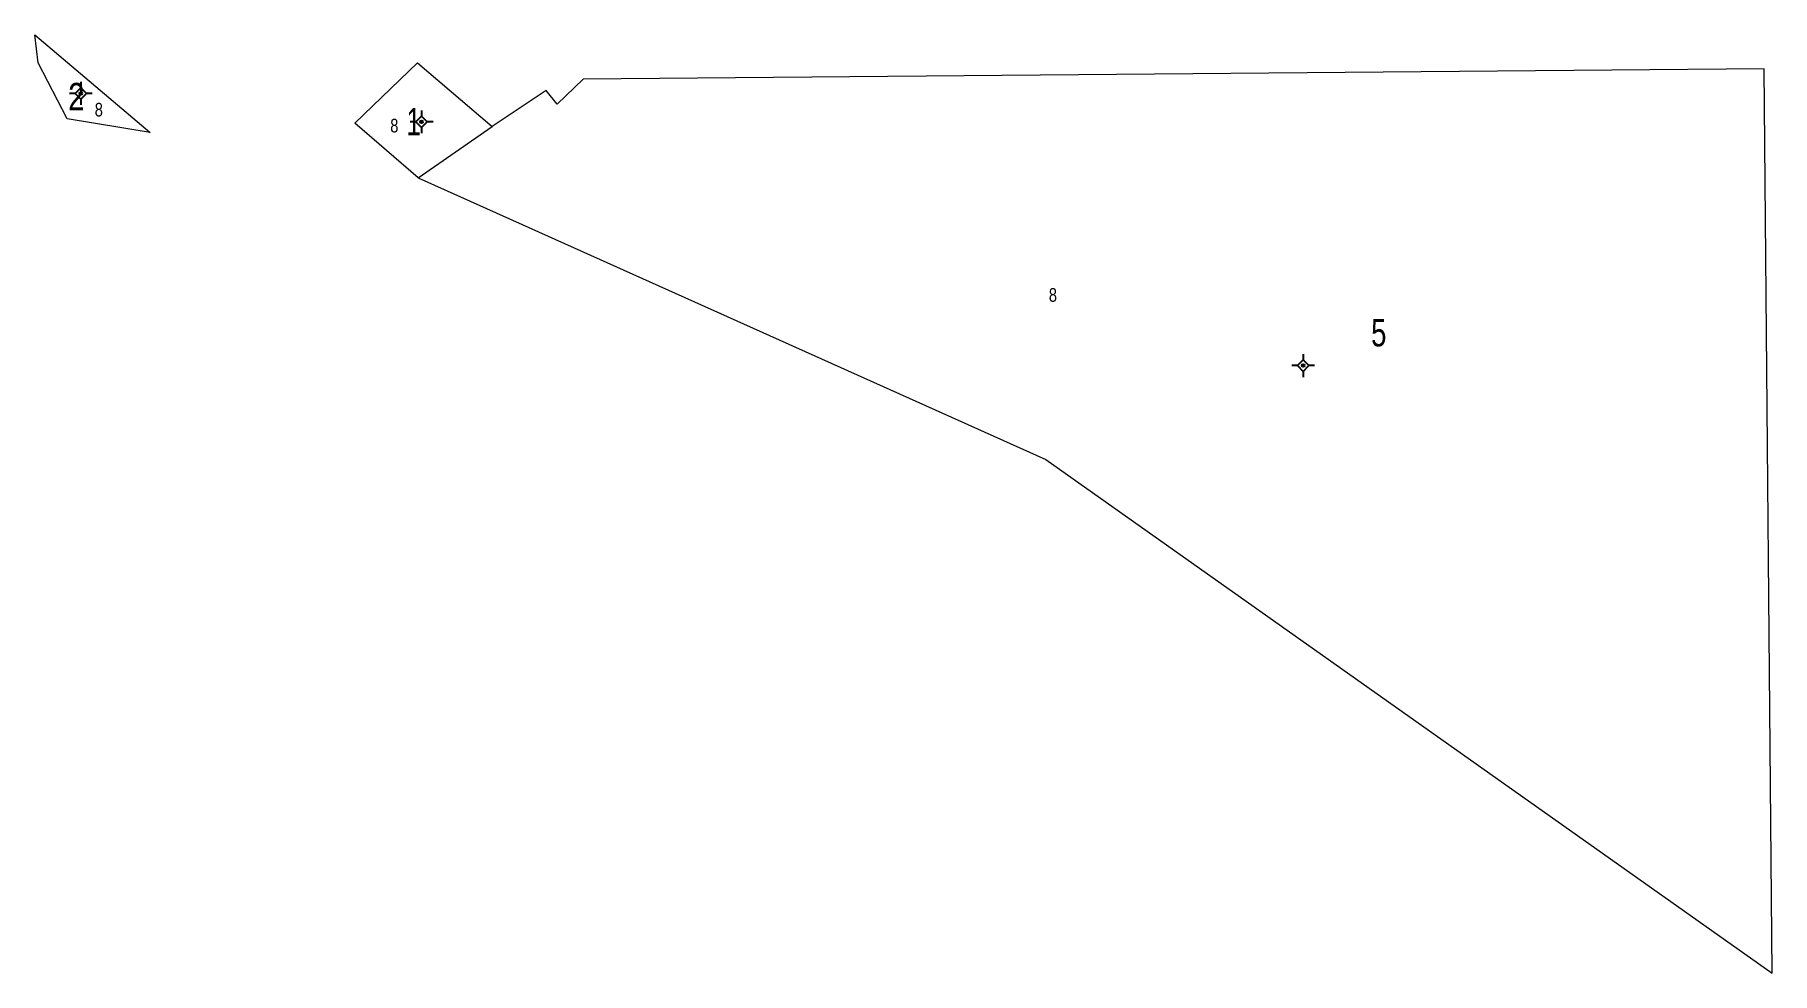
# Model space of a CAD drawing. Header units: metres. Extents: x 548873 to 549552, y 1840382 to 1840485.
# Drawn here: x 549362.2 to 549552.2, y 1840382.5 to 1840485.2 of the extents above; entities that cross this region are included whole.
import ezdxf

# ---------------------------------------------------------------- set-up
doc = ezdxf.new("R2010")
doc.units = ezdxf.units.M
doc.header["$LTSCALE"] = 0.6
doc.layers.add('10', color=7, linetype='Continuous', lineweight=13)
doc.layers.add('11', color=7, linetype='Continuous', lineweight=25)
doc.layers.add('14', color=7, linetype='Continuous')
doc.layers.add('6', color=7, linetype='Continuous')

msp = doc.modelspace()

# ---------------------------------------------------------------- texts
at = {"layer": '14', "width": 0.8}
for p in [(549368.76, 1840476.26), (549401.07, 1840474.51), (549473.08, 1840455.98)]:
    msp.add_text('8', height=1.5, dxfattribs=at).set_placement(p)
at = {"layer": '6'}
for s, width, p in [('2', 0.8, (549365.85, 1840476.94)), ('1', 0.7, (549402.85, 1840474.19)), ('5', 0.75, (549508.32, 1840451.1))]:
    msp.add_text(s, height=3, dxfattribs=dict(at, width=width)).set_placement(p)

# ---------------------------------------------------------------- hatches: boundary and pattern name
at = {"layer": '11'}
for points in [[(549367.3851, 1840478.7852, 1), (549367.0851, 1840478.7852, 1)], [(549404.6472, 1840475.6749, 1), (549404.3472, 1840475.6749, 1)], [(549501.0446, 1840448.9989, 1), (549500.7446, 1840448.9989, 1)]]:
    msp.add_hatch(color=256, dxfattribs=at).paths.add_polyline_path(points)

# ---------------------------------------------------------------- linework, layer by layer
at = {"layer": '10'}
msp.add_line((549404.13, 1840469.54), (549412.2, 1840475.16), dxfattribs=at)
msp.add_lwpolyline([(549374.83, 1840474.5), (549365.73, 1840475.99), (549362.58, 1840482.12), (549362.2, 1840485.21)], close=True, dxfattribs=at)
for points in [[(549404.13, 1840469.54), (549397.2, 1840475.54), (549404.06, 1840482.15), (549412.2, 1840475.16)], [(549404.13, 1840469.54), (549472.76, 1840438.74), (549552.18, 1840382.5), (549551.31, 1840481.47), (549422.16, 1840480.34), (549419.33, 1840477.6), (549418.13, 1840479.12), (549412.2, 1840475.16)]]:
    msp.add_lwpolyline(points, dxfattribs=at)
at = {"layer": '11'}
for p, q in [((549366.61, 1840478.79), (549365.99, 1840478.79)), ((549367.24, 1840480.04), (549367.24, 1840479.41)), ((549368.49, 1840478.79), (549367.86, 1840478.79)), ((549367.24, 1840478.16), (549367.24, 1840477.54)), ((549404.5, 1840476.92), (549404.5, 1840476.3)), ((549403.87, 1840475.67), (549403.25, 1840475.67)), ((549404.5, 1840475.05), (549404.5, 1840474.42)), ((549405.75, 1840475.67), (549405.12, 1840475.67)), ((549500.89, 1840450.25), (549500.89, 1840449.62)), ((549500.27, 1840449), (549499.64, 1840449)), ((549500.89, 1840448.37), (549500.89, 1840447.75)), ((549502.14, 1840449), (549501.52, 1840449))]:
    msp.add_line(p, q, dxfattribs=at)
for points in [[(549367.24, 1840479.41), (549366.61, 1840478.79), (549367.24, 1840478.16), (549367.86, 1840478.79)], [(549404.5, 1840476.3), (549403.87, 1840475.67), (549404.5, 1840475.05), (549405.12, 1840475.67)], [(549500.89, 1840449.62), (549500.27, 1840449), (549500.89, 1840448.37), (549501.52, 1840449)]]:
    msp.add_lwpolyline(points, close=True, dxfattribs=at)
for centre in [(549367.2351, 1840478.7852), (549404.4972, 1840475.6749), (549500.8946, 1840448.9989)]:
    msp.add_circle(centre, 0.15, dxfattribs=at)

msp.set_redraw_order([(e.dxf.handle, doc.entitydb.next_handle()) for e in msp.query("TEXT MTEXT ATTDEF DIMENSION ARC_DIMENSION")])  # texts and dimensions are drawn at this point

doc.saveas('drawing.dxf')
